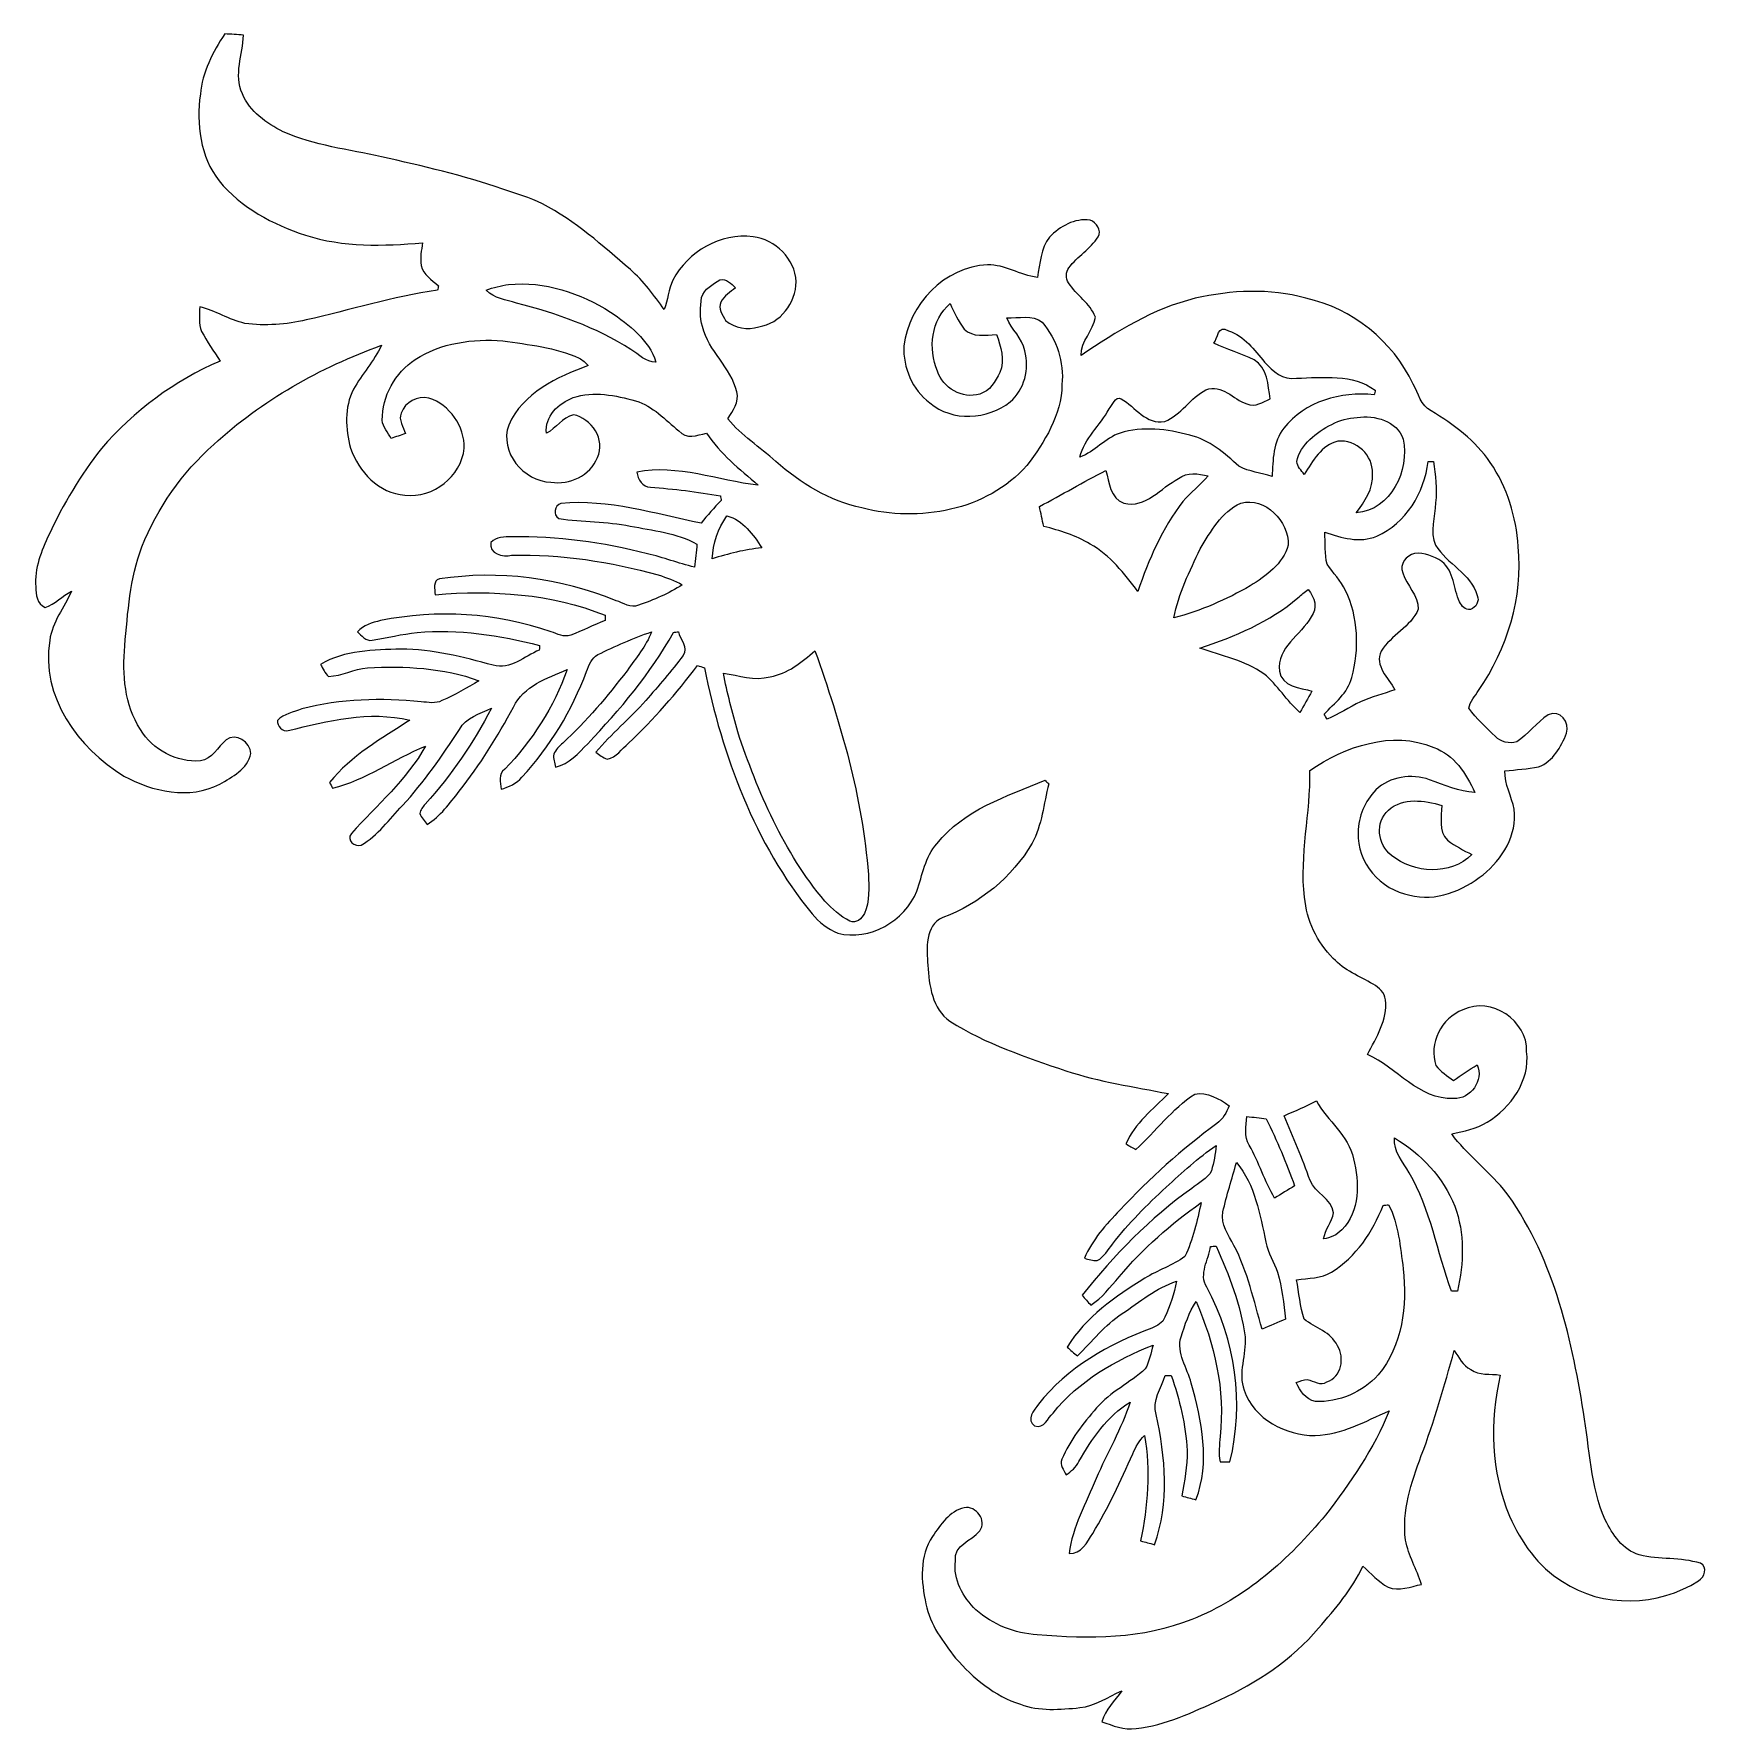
# Model space of a CAD drawing. Header units: centimetres. Extents: x -15.7 to 15.8, y -16 to 16.
import ezdxf

# ---------------------------------------------------------------- set-up
doc = ezdxf.new("R2010")
doc.units = ezdxf.units.CM
doc.header["$MEASUREMENT"] = 0
doc.layers.add('Layer 1', color=7, linetype='Continuous')

msp = doc.modelspace()

# ---------------------------------------------------------------- linework, layer by layer
at = {"layer": 'Layer 1', "color": 253, "lineweight": 9}
for points, knots in [([(-12.1558, 15.96196), (-12.03833, 15.95526), (-11.92015, 15.94891), (-11.80232, 15.94115), (-11.80232, 15.94115), (-11.81008, 15.57179), (-11.99105, 15.19291), (-11.82313, 14.83484), (-11.82313, 14.83484), (-11.68379, 14.49758), (-11.37017, 14.2771), (-11.05478, 14.12082), (-11.05478, 14.12082), (-10.46811, 13.85659), (-9.82182, 13.78709), (-9.19988, 13.64739), (-9.19988, 13.64739), (-8.43259, 13.47276), (-7.66353, 13.29779), (-6.91952, 13.0399), (-6.91952, 13.0399), (-6.6687, 12.95383), (-6.40976, 12.88539), (-6.17375, 12.76121), (-6.17375, 12.76121), (-5.55427, 12.44689), (-5.03851, 11.9731), (-4.51569, 11.52331), (-4.51569, 11.52331), (-4.2631, 11.30847), (-4.07331, 11.03542), (-3.87822, 10.77049), (-3.87822, 10.77049), (-3.81084, 10.95181), (-3.79462, 11.14902), (-3.71595, 11.32576), (-3.71595, 11.32576), (-3.43161, 11.86092), (-2.81989, 12.22569), (-2.20606, 12.13856), (-2.20606, 12.13856), (-1.78202, 12.09305), (-1.41337, 11.72545), (-1.3929, 11.29542), (-1.3929, 11.29542), (-1.39679, 10.90031), (-1.69206, 10.50167), (-2.09599, 10.44805), (-2.09599, 10.44805), (-2.31083, 10.37714), (-2.54966, 10.42088), (-2.72217, 10.56482), (-2.72217, 10.56482), (-2.77615, 10.66783), (-2.87281, 10.79342), (-2.81001, 10.91265), (-2.81001, 10.91265), (-2.75569, 11.03225), (-2.63362, 11.09751), (-2.53837, 11.18077), (-2.53837, 11.18077), (-2.62128, 11.25591), (-2.69924, 11.36174), (-2.83259, 11.3307), (-2.83259, 11.3307), (-2.961, 11.24321), (-3.12645, 11.15995), (-3.17479, 10.99944), (-3.17479, 10.99944), (-3.19842, 10.81705), (-3.21465, 10.62655), (-3.15609, 10.4484), (-3.15609, 10.4484), (-3.04637, 9.98732), (-2.62057, 9.6804), (-2.5098, 9.22038), (-2.5098, 9.22038), (-2.4597, 9.02529), (-2.58953, 8.86937), (-2.67949, 8.7145), (-2.67949, 8.7145), (-2.42549, 8.397), (-2.07729, 8.1811), (-1.77814, 7.91087), (-1.77814, 7.91087), (-1.31388, 7.50129), (-0.76778, 7.16404), (-0.15607, 7.03422), (-0.15607, 7.03422), (0.9192, 6.75517), (2.19202, 6.97848), (2.95191, 7.83361), (2.95191, 7.83361), (3.2874, 8.27599), (3.60031, 8.78364), (3.61266, 9.3569), (3.61266, 9.3569), (3.65499, 9.77847), (3.51423, 10.20992), (3.24013, 10.5306), (3.24013, 10.5306), (3.05774, 10.68088), (2.79386, 10.60539), (2.57479, 10.61456), (2.57479, 10.61456), (2.66016, 10.39125), (2.86971, 10.23462), (2.91169, 9.9919), (2.91169, 9.9919), (3.00729, 9.655), (2.90428, 9.26377), (2.63723, 9.03235), (2.63723, 9.03235), (2.2139, 8.69439), (1.54644, 8.65029), (1.12416, 9.01436), (1.12416, 9.01436), (0.78761, 9.25636), (0.62216, 9.6797), (0.6331, 10.08504), (0.6331, 10.08504), (0.72623, 10.86185), (1.40568, 11.58434), (2.20825, 11.6108), (2.20825, 11.6108), (2.54163, 11.6235), (2.8242, 11.41325), (3.14876, 11.37585), (3.14876, 11.37585), (3.20379, 11.63162), (3.20132, 11.92442), (3.37947, 12.13327), (3.37947, 12.13327), (3.57244, 12.34035), (3.85149, 12.49451), (4.14288, 12.45606), (4.14288, 12.45606), (4.26036, 12.41372), (4.36619, 12.26062), (4.29352, 12.13926), (4.29352, 12.13926), (4.14818, 11.91243), (3.903, 11.77273), (3.74283, 11.55753), (3.74283, 11.55753), (3.67933, 11.47781), (3.68216, 11.35751), (3.73543, 11.27249), (3.73543, 11.27249), (3.88536, 11.04283), (4.14288, 10.89184), (4.24166, 10.62655), (4.24166, 10.62655), (4.20497, 10.36761), (3.96261, 10.17852), (3.97708, 9.90583), (3.97708, 9.90583), (4.63677, 10.3595), (5.33351, 10.79024), (6.1202, 10.98251), (6.1202, 10.98251), (6.80389, 11.13667), (7.52638, 11.17759), (8.20653, 10.98286), (8.20653, 10.98286), (9.08318, 10.79518), (9.84236, 10.17394), (10.2276, 9.36749), (10.2276, 9.36749), (10.32743, 9.1911), (10.36659, 8.96003), (10.56803, 8.86407), (10.56803, 8.86407), (10.98748, 8.60408), (11.40199, 8.30598), (11.67892, 7.88864), (11.67892, 7.88864), (12.0003, 7.42474), (12.16646, 6.86594), (12.20668, 6.30608), (12.20668, 6.30608), (12.30087, 5.34935), (11.99678, 4.38309), (11.45844, 3.5971), (11.45844, 3.5971), (11.3967, 3.48739), (11.29157, 3.39143), (11.27781, 3.26091), (11.27781, 3.26091), (11.41434, 3.05982), (11.6059, 2.90319), (11.77453, 2.72997), (11.77453, 2.72997), (11.87613, 2.62591), (12.03911, 2.58498), (12.1774, 2.6312), (12.1774, 2.6312), (12.39718, 2.77125), (12.54958, 2.99597), (12.77042, 3.13461), (12.77042, 3.13461), (12.99725, 3.25103), (13.18493, 2.9875), (13.11473, 2.79101), (13.11473, 2.79101), (13.01736, 2.53065), (12.85755, 2.26642), (12.58874, 2.15565), (12.58874, 2.15565), (12.37919, 2.11685), (12.16681, 2.10415), (11.9555, 2.08122), (11.9555, 2.08122), (11.9421, 1.82616), (12.08391, 1.60285), (12.12766, 1.35837), (12.12766, 1.35837), (12.19292, 0.87683), (11.90258, 0.42034), (11.54275, 0.12612), (11.54275, 0.12612), (11.16316, -0.17515), (10.65022, -0.38717), (10.16304, -0.26017), (10.16304, -0.26017), (9.61623, -0.15786), (9.16291, 0.35578), (9.19219, 0.92305), (9.19219, 0.92305), (9.18549, 1.22361), (9.32519, 1.50478), (9.52063, 1.72491), (9.52063, 1.72491), (9.78945, 1.97715), (10.19408, 2.03289), (10.53557, 1.91576), (10.53557, 1.91576), (10.81391, 1.8191), (11.08837, 1.68787), (11.38718, 1.67446), (11.38718, 1.67446), (11.22737, 2.02936), (10.99665, 2.38461), (10.61424, 2.52431), (10.61424, 2.52431), (9.82366, 2.8538), (8.94913, 2.543), (8.28061, 2.08827), (8.28061, 2.08827), (8.30213, 1.28994), (8.08271, 0.49724), (8.18113, -0.29933), (8.18113, -0.29933), (8.22241, -0.73007), (8.41291, -1.14635), (8.72229, -1.45009), (8.72229, -1.45009), (8.92585, -1.67516), (9.21548, -1.7877), (9.47371, -1.93516), (9.47371, -1.93516), (9.58413, -1.99795), (9.68996, -2.09638), (9.70443, -2.23008), (9.70443, -2.23008), (9.74782, -2.60614), (9.53262, -2.93952), (9.36752, -3.25913), (9.36752, -3.25913), (9.9228, -3.51208), (10.32567, -4.11321), (10.99171, -4.08887), (10.99171, -4.08887), (11.30357, -4.10439), (11.56709, -3.74561), (11.43021, -3.45563), (11.43021, -3.45563), (11.27852, -3.54841), (11.13318, -3.65072), (10.98466, -3.74844), (10.98466, -3.74844), (10.86859, -3.66377), (10.74265, -3.58369), (10.6541, -3.46939), (10.6541, -3.46939), (10.5137, -3.05876), (10.75747, -2.5691), (11.16316, -2.42058), (11.16316, -2.42058), (11.69339, -2.16058), (12.38377, -2.62096), (12.36331, -3.2041), (12.36331, -3.2041), (12.43246, -3.75655), (12.06627, -4.2582), (11.6193, -4.5376), (11.6193, -4.5376), (11.41399, -4.65366), (11.1801, -4.70623), (10.9522, -4.75738), (10.9522, -4.75738), (11.2383, -5.13873), (11.61719, -5.43542), (11.92869, -5.7942), (11.92869, -5.7942), (12.84732, -7.00705), (13.19551, -8.52575), (13.43399, -9.9986), (13.43399, -9.9986), (13.55605, -10.67593), (13.55711, -11.38925), (13.84533, -12.02637), (13.84533, -12.02637), (13.98045, -12.30471), (14.17341, -12.59011), (14.48598, -12.685), (14.48598, -12.685), (14.8631, -12.78131), (15.26456, -12.72451), (15.63709, -12.84375), (15.63709, -12.84375), (15.78067, -12.91113), (15.71011, -13.10798), (15.60216, -13.17466), (15.60216, -13.17466), (14.84369, -13.65197), (13.791, -13.6943), (13.03747, -13.1863), (13.03747, -13.1863), (12.57639, -12.90725), (12.25889, -12.44194), (12.0437, -11.95722), (12.0437, -11.95722), (11.68351, -11.12255), (11.67363, -10.17746), (11.86448, -9.29939), (11.86448, -9.29939), (11.67998, -9.26412), (11.47149, -9.31209), (11.30992, -9.19568), (11.30992, -9.19568), (11.16281, -9.11807), (11.08837, -8.96778), (11.00053, -8.8362), (11.00053, -8.8362), (10.81356, -9.50189), (10.62376, -10.16758), (10.38, -10.81599), (10.38, -10.81599), (10.19232, -11.32328), (10.01064, -11.85668), (10.08296, -12.40631), (10.08296, -12.40631), (10.1394, -12.69947), (10.2918, -12.95841), (10.38282, -13.23992), (10.38282, -13.23992), (10.17962, -13.28261), (9.96019, -13.37186), (9.75523, -13.29354), (9.75523, -13.29354), (9.5739, -13.19089), (9.43138, -13.0339), (9.27756, -12.89667), (9.27756, -12.89667), (9.0786, -13.33482), (8.75969, -13.70347), (8.44642, -14.06366), (8.44642, -14.06366), (7.949, -14.65809), (7.28684, -15.09201), (6.58728, -15.41303), (6.58728, -15.41303), (6.08034, -15.6434), (5.56987, -15.89846), (5.00825, -15.95631), (5.00825, -15.95631), (4.78353, -15.98453), (4.56869, -15.90163), (4.36196, -15.82614), (4.36196, -15.82614), (4.43357, -15.60142), (4.60291, -15.43279), (4.73908, -15.24793), (4.73908, -15.24793), (4.47732, -15.35659), (4.2399, -15.53404), (3.94956, -15.56226), (3.94956, -15.56226), (3.57738, -15.59754), (3.18721, -15.63352), (2.82985, -15.49594), (2.82985, -15.49594), (2.34266, -15.34742), (1.94367, -15.00416), (1.61029, -14.63057), (1.61029, -14.63057), (1.37746, -14.32119), (1.12275, -14.00016), (1.05008, -13.60963), (1.05008, -13.60963), (0.95906, -13.18912), (0.91955, -12.70829), (1.17673, -12.33575), (1.17673, -12.33575), (1.32454, -12.11668), (1.49564, -11.8588), (1.7701, -11.79883), (1.7701, -11.79883), (1.9927, -11.74838), (2.21213, -12.04612), (2.06361, -12.23204), (2.06361, -12.23204), (1.91509, -12.42924), (1.56232, -12.49133), (1.60712, -12.7986), (1.60712, -12.7986), (1.55808, -13.14855), (1.75246, -13.48087), (1.98988, -13.72076), (1.98988, -13.72076), (2.31197, -13.99981), (2.72119, -14.16314), (3.14699, -14.18925), (3.14699, -14.18925), (4.12031, -14.27568), (5.13842, -14.27533), (6.05741, -13.90068), (6.05741, -13.90068), (7.066, -13.50662), (7.89185, -12.75838), (8.57554, -11.93641), (8.57554, -11.93641), (9.04297, -11.32716), (9.49135, -10.68758), (9.77392, -9.96897), (9.77392, -9.96897), (9.32625, -10.16899), (8.88351, -10.42264), (8.38045, -10.43569), (8.38045, -10.43569), (7.82835, -10.44275), (7.23004, -10.12878), (7.04448, -9.58409), (7.04448, -9.58409), (6.91889, -9.25777), (7.08787, -8.91134), (7.06177, -8.57655), (7.06177, -8.57655), (6.97992, -7.98071), (6.7605, -7.41415), (6.5139, -6.86876), (6.5139, -6.86876), (6.48815, -6.87087), (6.43665, -6.8744), (6.41089, -6.87616), (6.41089, -6.87616), (6.37773, -7.12452), (6.18582, -7.39828), (6.33928, -7.64134), (6.33928, -7.64134), (6.8815, -8.63335), (7.04589, -9.83174), (6.77566, -10.93099), (6.77566, -10.93099), (6.71322, -10.93064), (6.65113, -10.93099), (6.5894, -10.93135), (6.5894, -10.93135), (6.56047, -10.7733), (6.57811, -10.61243), (6.59046, -10.45404), (6.59046, -10.45404), (6.68923, -9.58656), (6.48674, -8.70673), (6.13749, -7.91474), (6.13749, -7.91474), (6.00273, -8.11583), (5.93041, -8.35113), (5.85421, -8.57902), (5.85421, -8.57902), (5.76637, -8.88735), (5.97133, -9.16287), (6.04683, -9.44968), (6.04683, -9.44968), (6.24509, -10.15523), (6.40948, -10.94158), (6.13502, -11.64925), (6.13502, -11.64925), (6.03801, -11.61432), (5.96075, -11.60339), (5.86973, -11.5734), (5.86973, -11.5734), (5.92406, -11.29259), (5.96745, -11.0079), (5.97063, -10.72179), (5.97063, -10.72179), (5.94487, -10.23708), (5.83057, -9.76118), (5.669, -9.30469), (5.669, -9.30469), (5.64113, -9.30539), (5.58575, -9.30645), (5.55788, -9.30716), (5.55788, -9.30716), (5.48062, -9.54458), (5.31023, -9.78164), (5.38431, -10.04199), (5.38431, -10.04199), (5.5674, -10.84174), (5.63408, -11.7071), (5.35715, -12.4945), (5.35715, -12.4945), (5.26084, -12.45993), (5.18428, -12.45076), (5.09397, -12.42148), (5.09397, -12.42148), (5.22274, -11.76778), (5.28765, -11.09468), (5.16665, -10.43428), (5.16665, -10.43428), (5.06963, -10.53306), (4.99766, -10.6523), (4.94545, -10.78), (4.94545, -10.78), (4.72285, -11.2933), (4.48014, -11.79883), (4.19298, -12.27896), (4.19298, -12.27896), (4.08573, -12.44123), (3.9799, -12.67654), (3.74671, -12.65749), (3.74671, -12.65749), (3.81127, -12.15443), (4.06421, -11.70887), (4.25577, -11.24814), (4.25577, -11.24814), (4.46285, -10.76589), (4.73555, -10.31081), (4.89501, -9.80916), (4.89501, -9.80916), (4.46532, -10.07198), (4.17605, -10.49849), (3.93086, -10.92782), (3.93086, -10.92782), (3.87971, -11.03541), (3.78552, -11.10985), (3.69133, -11.17829), (3.69133, -11.17829), (3.65147, -11.08692), (3.56362, -10.99026), (3.61125, -10.88513), (3.61125, -10.88513), (3.75941, -10.52248), (4.01165, -10.21133), (4.26565, -9.91817), (4.26565, -9.91817), (4.52247, -9.61513), (4.89289, -9.44686), (5.18217, -9.18157), (5.18217, -9.18157), (5.25555, -9.04151), (5.28976, -8.88453), (5.32786, -8.73213), (5.32786, -8.73213), (4.61984, -9.01682), (3.92698, -9.4084), (3.44474, -10.01306), (3.44474, -10.01306), (3.33785, -10.10479), (3.28493, -10.31716), (3.09796, -10.25401), (3.09796, -10.25401), (2.92721, -10.14712), (3.08773, -9.95274), (3.16957, -9.84549), (3.16957, -9.84549), (3.71179, -9.16111), (4.49566, -8.71131), (5.30458, -8.41251), (5.30458, -8.41251), (5.40618, -8.37371), (5.50955, -8.31514), (5.55258, -8.20931), (5.55258, -8.20931), (5.64501, -7.99059), (5.7325, -7.76693), (5.76954, -7.53163), (5.76954, -7.53163), (5.38819, -7.65404), (5.07492, -7.9218), (4.74684, -8.14087), (4.74684, -8.14087), (4.41946, -8.35748), (4.1764, -8.66439), (3.90229, -8.93886), (3.90229, -8.93886), (3.83773, -8.88382), (3.77388, -8.82808), (3.71144, -8.77164), (3.71144, -8.77164), (4.05822, -8.20437), (4.61666, -7.81632), (5.17335, -7.47589), (5.17335, -7.47589), (5.41288, -7.31855), (5.69969, -7.23811), (5.92759, -7.06525), (5.92759, -7.06525), (6.08316, -6.74634), (6.15442, -6.39356), (6.23486, -6.05031), (6.23486, -6.05031), (5.66653, -6.45248), (5.13631, -6.91321), (4.6904, -7.44943), (4.6904, -7.44943), (4.52212, -7.63569), (4.37148, -7.8456), (4.15629, -7.98248), (4.15629, -7.98248), (4.1002, -7.92039), (4.04517, -7.85759), (3.99154, -7.79409), (3.99154, -7.79409), (4.59021, -7.0395), (5.26754, -6.34135), (6.056, -5.78396), (6.056, -5.78396), (6.17876, -5.67637), (6.35551, -5.60722), (6.42641, -5.44988), (6.42641, -5.44988), (6.47263, -5.29501), (6.49944, -5.13556), (6.51708, -4.9754), (6.51708, -4.9754), (6.1763, -5.20259), (5.87679, -5.48446), (5.57481, -5.75927), (5.57481, -5.75927), (5.21639, -6.09476), (4.85761, -6.4359), (4.56657, -6.83348), (4.56657, -6.83348), (4.47591, -6.93825), (4.4057, -7.07548), (4.27694, -7.13934), (4.27694, -7.13934), (4.19404, -7.14639), (4.11466, -7.11605), (4.03529, -7.09877), (4.03529, -7.09877), (4.18522, -6.74987), (4.43992, -6.4613), (4.7031, -6.19319), (4.7031, -6.19319), (5.26225, -5.59734), (5.86726, -5.04278), (6.52766, -4.56088), (6.52766, -4.56088), (6.64443, -4.4808), (6.71005, -4.3531), (6.76226, -4.22575), (6.76226, -4.22575), (6.57846, -4.09522), (6.34563, -3.9594), (6.11209, -4.00561), (6.11209, -4.00561), (5.68276, -4.28395), (5.38113, -4.70976), (5.00578, -5.05124), (5.00578, -5.05124), (4.94298, -5.01526), (4.87984, -4.97998), (4.8174, -4.94541), (4.8174, -4.94541), (4.98179, -4.5563), (5.32822, -4.29136), (5.61644, -3.99679), (5.61644, -3.99679), (4.96944, -3.86873), (4.31257, -3.77701), (3.68533, -3.56535), (3.68533, -3.56535), (2.93603, -3.31523), (2.17544, -3.05699), (1.5027, -2.63436), (1.5027, -2.63436), (1.16544, -2.40365), (1.11288, -1.95527), (1.0836, -1.57956), (1.0836, -1.57956), (1.06772, -1.27617), (1.02257, -0.82814), (1.36864, -0.67962), (1.36864, -0.67962), (2.0622, -0.42104), (2.67392, 0.07673), (3.04892, 0.71702), (3.04892, 0.71702), (3.23589, 1.06169), (3.27011, 1.46174), (3.36254, 1.83674), (3.36254, 1.83674), (3.33961, 1.85932), (3.31703, 1.88225), (3.29445, 1.90483), (3.29445, 1.90483), (2.56808, 1.60497), (1.76446, 1.35061), (1.25787, 0.71032), (1.25787, 0.71032), (1.03844, 0.4602), (0.98235, 0.12259), (0.88145, -0.18326), (0.88145, -0.18326), (0.64862, -0.74312), (-0.0086, -1.13153), (-0.6108, -0.97525), (-0.6108, -0.97525), (-0.79671, -0.89411), (-0.96393, -0.76782), (-1.09445, -0.61224), (-1.09445, -0.61224), (-2.1736, 0.71667), (-2.78567, 2.36062), (-3.12257, 4.02361), (-3.12257, 4.02361), (-3.16597, 4.03772), (-3.209, 4.05183), (-3.25204, 4.06594), (-3.25204, 4.06594), (-3.64574, 3.54489), (-4.07402, 3.04924), (-4.55027, 2.60156), (-4.55027, 2.60156), (-4.67656, 2.49679), (-4.78134, 2.33416), (-4.95314, 2.30206), (-4.95314, 2.30206), (-5.03322, 2.32992), (-5.09884, 2.38566), (-5.16763, 2.43294), (-5.16763, 2.43294), (-4.87623, 2.77866), (-4.52522, 3.06723), (-4.22536, 3.40519), (-4.22536, 3.40519), (-3.98653, 3.68459), (-3.74064, 3.95905), (-3.52262, 4.25574), (-3.52262, 4.25574), (-3.42032, 4.40002), (-3.57836, 4.56054), (-3.61188, 4.70165), (-3.61188, 4.70165), (-3.63516, 4.69847), (-3.68137, 4.69248), (-3.70466, 4.6893), (-3.70466, 4.6893), (-4.13258, 3.91354), (-4.71219, 3.2348), (-5.31862, 2.5938), (-5.31862, 2.5938), (-5.49324, 2.41494), (-5.66681, 2.20927), (-5.92469, 2.15354), (-5.92469, 2.15354), (-5.94056, 2.23256), (-5.97055, 2.31229), (-5.96032, 2.39378), (-5.96032, 2.39378), (-5.92716, 2.48091), (-5.85307, 2.5423), (-5.78852, 2.60544), (-5.78852, 2.60544), (-5.33872, 3.01608), (-4.94961, 3.48809), (-4.57814, 3.96893), (-4.57814, 3.96893), (-4.41656, 4.20635), (-4.2176, 4.42684), (-4.11776, 4.70024), (-4.11776, 4.70024), (-4.46419, 4.57959), (-4.80109, 4.43107), (-5.13059, 4.27161), (-5.13059, 4.27161), (-5.25018, 4.20917), (-5.29039, 4.07088), (-5.33943, 3.95517), (-5.33943, 3.95517), (-5.61636, 3.22245), (-6.02629, 2.53912), (-6.55722, 1.96198), (-6.55722, 1.96198), (-6.6627, 1.84874), (-6.80416, 1.77677), (-6.95233, 1.73549), (-6.95233, 1.73549), (-6.95762, 1.86602), (-7.01019, 2.02019), (-6.88213, 2.11085), (-6.88213, 2.11085), (-6.3706, 2.64989), (-5.94974, 3.28384), (-5.70632, 3.98904), (-5.70632, 3.98904), (-6.08238, 3.82923), (-6.53005, 3.68283), (-6.71385, 3.28419), (-6.71385, 3.28419), (-7.01936, 2.7335), (-7.34674, 2.19305), (-7.73797, 1.6981), (-7.73797, 1.6981), (-7.91965, 1.47338), (-8.09004, 1.22432), (-8.34439, 1.07439), (-8.34439, 1.07439), (-8.39449, 1.13965), (-8.45234, 1.20139), (-8.48303, 1.27865), (-8.48303, 1.27865), (-8.46822, 1.34673), (-8.42447, 1.40353), (-8.38037, 1.45574), (-8.38037, 1.45574), (-7.8886, 2.00008), (-7.46985, 2.61003), (-7.13366, 3.26161), (-7.13366, 3.26161), (-7.34744, 3.15472), (-7.61449, 3.08946), (-7.73585, 2.86156), (-7.73585, 2.86156), (-8.06111, 2.36062), (-8.40225, 1.86708), (-8.80935, 1.42752), (-8.80935, 1.42752), (-9.05524, 1.16717), (-9.27184, 0.86837), (-9.58299, 0.68069), (-9.58299, 0.68069), (-9.69976, 0.64612), (-9.87827, 0.76536), (-9.76785, 0.9047), (-9.76785, 0.9047), (-9.28948, 1.43881), (-8.7268, 1.914), (-8.37332, 2.54865), (-8.37332, 2.54865), (-8.96669, 2.30841), (-9.49515, 1.90765), (-10.12662, 1.75737), (-10.12662, 1.75737), (-10.14003, 1.78382), (-10.16614, 1.83674), (-10.17919, 1.8632), (-10.17919, 1.8632), (-9.77737, 2.37049), (-9.20164, 2.68482), (-8.67142, 3.03689), (-8.67142, 3.03689), (-9.43377, 3.21787), (-10.21694, 3.02948), (-10.95847, 2.84039), (-10.95847, 2.84039), (-11.07101, 2.80512), (-11.16979, 2.92788), (-11.16414, 3.03266), (-11.16414, 3.03266), (-11.04244, 3.15648), (-10.86005, 3.18964), (-10.70342, 3.24891), (-10.70342, 3.24891), (-9.97105, 3.43906), (-9.20305, 3.46128), (-8.4534, 3.38014), (-8.4534, 3.38014), (-8.32358, 3.37556), (-8.18458, 3.33993), (-8.06358, 3.40449), (-8.06358, 3.40449), (-7.82228, 3.51138), (-7.59368, 3.64543), (-7.3672, 3.78055), (-7.3672, 3.78055), (-8.03677, 4.02679), (-8.76349, 4.06065), (-9.46905, 4.02114), (-9.46905, 4.02114), (-9.71917, 3.99927), (-9.94988, 3.87015), (-10.20071, 3.86098), (-10.20071, 3.86098), (-10.2695, 3.92236), (-10.30866, 4.00809), (-10.35134, 4.08782), (-10.35134, 4.08782), (-9.89626, 4.35946), (-9.34734, 4.35769), (-8.83475, 4.37392), (-8.83475, 4.37392), (-8.24314, 4.37674), (-7.66812, 4.22328), (-7.1012, 4.07265), (-7.1012, 4.07265), (-6.77418, 3.97916), (-6.51277, 4.24092), (-6.2316, 4.35769), (-6.2316, 4.35769), (-6.22984, 4.37956), (-6.22667, 4.42366), (-6.22525, 4.44553), (-6.22525, 4.44553), (-6.97879, 4.63321), (-7.75596, 4.75809), (-8.53419, 4.68648), (-8.53419, 4.68648), (-8.82029, 4.66284), (-9.09651, 4.58276), (-9.37944, 4.54255), (-9.37944, 4.54255), (-9.49974, 4.51962), (-9.5777, 4.63497), (-9.65672, 4.70341), (-9.65672, 4.70341), (-9.54137, 4.82371), (-9.38085, 4.87522), (-9.2214, 4.91155), (-9.2214, 4.91155), (-8.15707, 5.12745), (-7.03664, 5.05972), (-6.01041, 4.69953), (-6.01041, 4.69953), (-5.89012, 4.66743), (-5.76382, 4.58876), (-5.63753, 4.63921), (-5.63753, 4.63921), (-5.41775, 4.72035), (-5.20855, 4.82724), (-4.99124, 4.91508), (-4.99124, 4.91508), (-4.99159, 4.93977), (-4.99194, 4.98916), (-4.9923, 5.01386), (-4.9923, 5.01386), (-6.00547, 5.42132), (-7.11637, 5.49152), (-8.19517, 5.40015), (-8.19517, 5.40015), (-8.19799, 5.49681), (-8.2382, 5.66755), (-8.11297, 5.69684), (-8.11297, 5.69684), (-6.99502, 5.86723), (-5.83085, 5.71835), (-4.78627, 5.28726), (-4.78627, 5.28726), (-4.65081, 5.24916), (-4.50829, 5.13733), (-4.36294, 5.19977), (-4.36294, 5.19977), (-4.07754, 5.30455), (-3.79215, 5.41779), (-3.53779, 5.58783), (-3.53779, 5.58783), (-3.67749, 5.67285), (-3.83624, 5.72047), (-3.99005, 5.77127), (-3.99005, 5.77127), (-4.88929, 6.01751), (-5.81956, 6.17238), (-6.75477, 6.14345), (-6.75477, 6.14345), (-6.91317, 6.10112), (-7.18693, 6.17132), (-7.14107, 6.38511), (-7.14107, 6.38511), (-7.0444, 6.49129), (-6.88319, 6.48494), (-6.75336, 6.492), (-6.75336, 6.492), (-5.89188, 6.50329), (-5.03004, 6.38652), (-4.19643, 6.17026), (-4.19643, 6.17026), (-3.89586, 6.10535), (-3.61011, 5.98858), (-3.3106, 5.91979), (-3.3106, 5.91979), (-3.28909, 6.06337), (-3.27215, 6.20836), (-3.26298, 6.353), (-3.26298, 6.353), (-3.64574, 6.5629), (-4.09518, 6.61159), (-4.51887, 6.69202), (-4.51887, 6.69202), (-4.96125, 6.78233), (-5.41563, 6.7721), (-5.86048, 6.83243), (-5.86048, 6.83243), (-5.98184, 6.9051), (-5.94832, 7.07267), (-5.82309, 7.11959), (-5.82309, 7.11959), (-4.92527, 7.19967), (-4.05179, 6.92344), (-3.18219, 6.74564), (-3.18219, 6.74564), (-3.06507, 6.89663), (-2.93913, 7.04092), (-2.80402, 7.17603), (-2.80402, 7.17603), (-2.8079, 7.19685), (-2.81566, 7.23847), (-2.81954, 7.25929), (-2.81954, 7.25929), (-3.25557, 7.34254), (-3.69725, 7.38876), (-4.13893, 7.42615), (-4.13893, 7.42615), (-4.2885, 7.42968), (-4.37388, 7.56938), (-4.39575, 7.70626), (-4.39575, 7.70626), (-3.62493, 7.86113), (-2.86857, 7.54821), (-2.10904, 7.46037), (-2.10904, 7.46037), (-2.46006, 7.76164), (-2.81989, 8.05727), (-3.08377, 8.4418), (-3.08377, 8.4418), (-3.25592, 8.40229), (-3.46583, 8.31797), (-3.60447, 8.48519), (-3.60447, 8.48519), (-3.85882, 8.6958), (-4.08989, 8.95333), (-4.41797, 9.05069), (-4.41797, 9.05069), (-4.79439, 9.15723), (-5.20925, 9.23908), (-5.59131, 9.11278), (-5.59131, 9.11278), (-5.8633, 9.00871), (-6.13812, 8.75471), (-6.09473, 8.44004), (-6.09473, 8.44004), (-5.9134, 8.53634), (-5.79345, 8.7399), (-5.5892, 8.78787), (-5.5892, 8.78787), (-5.25335, 8.72579), (-4.97219, 8.31233), (-5.13764, 7.98672), (-5.13764, 7.98672), (-5.26993, 7.63923), (-5.65834, 7.46496), (-6.01394, 7.51787), (-6.01394, 7.51787), (-6.52794, 7.53481), (-6.98725, 8.08937), (-6.80769, 8.5942), (-6.80769, 8.5942), (-6.54275, 9.20098), (-5.89153, 9.49766), (-5.30874, 9.71709), (-5.30874, 9.71709), (-5.36201, 9.76613), (-5.41316, 9.82045), (-5.47878, 9.85256), (-5.47878, 9.85256), (-5.92927, 10.06317), (-6.43304, 10.10797), (-6.91846, 10.18205), (-6.91846, 10.18205), (-7.4822, 10.22544), (-8.08545, 10.1443), (-8.5684, 9.83104), (-8.5684, 9.83104), (-8.94305, 9.58021), (-9.19388, 9.13889), (-9.18859, 8.68522), (-9.18859, 8.68522), (-9.17977, 8.55504), (-9.08029, 8.45556), (-9.02349, 8.34408), (-9.02349, 8.34408), (-8.93529, 8.37548), (-8.84181, 8.40123), (-8.75291, 8.43298), (-8.75291, 8.43298), (-8.7836, 8.55857), (-8.89261, 8.68874), (-8.83052, 8.82033), (-8.83052, 8.82033), (-8.75608, 9.03235), (-8.5296, 9.153), (-8.31194, 9.10361), (-8.31194, 9.10361), (-7.91682, 8.97943), (-7.63848, 8.56915), (-7.64413, 8.15781), (-7.64413, 8.15781), (-7.70516, 7.62265), (-8.22515, 7.21131), (-8.76102, 7.27728), (-8.76102, 7.27728), (-9.25667, 7.3048), (-9.62991, 7.71719), (-9.78655, 8.15887), (-9.78655, 8.15887), (-9.88462, 8.52012), (-9.90261, 8.92616), (-9.73292, 9.26942), (-9.73292, 9.26942), (-9.56641, 9.55234), (-9.34522, 9.80246), (-9.20058, 10.0988), (-9.20058, 10.0988), (-10.35805, 9.6797), (-11.45483, 9.06304), (-12.36359, 8.22766), (-12.36359, 8.22766), (-12.95696, 7.70308), (-13.42615, 7.03669), (-13.71543, 6.29903), (-13.71543, 6.29903), (-13.94685, 5.70495), (-13.97825, 5.0636), (-14.03858, 4.43601), (-14.03858, 4.43601), (-14.08232, 3.90155), (-14.04528, 3.3237), (-13.74224, 2.86227), (-13.74224, 2.86227), (-13.51364, 2.4795), (-13.06032, 2.23467), (-12.61406, 2.26925), (-12.61406, 2.26925), (-12.38828, 2.29959), (-12.28915, 2.53312), (-12.1297, 2.66647), (-12.1297, 2.66647), (-11.94696, 2.81535), (-11.67038, 2.61814), (-11.66332, 2.4093), (-11.66332, 2.4093), (-11.72788, 2.11755), (-12.00869, 1.96551), (-12.24929, 1.83357), (-12.24929, 1.83357), (-12.81973, 1.53476), (-13.51717, 1.68857), (-14.05445, 1.98491), (-14.05445, 1.98491), (-14.91876, 2.50737), (-15.62431, 3.48421), (-15.45216, 4.53937), (-15.45216, 4.53937), (-15.40347, 4.88651), (-15.17734, 5.1585), (-15.04152, 5.46894), (-15.04152, 5.46894), (-15.20909, 5.36911), (-15.35514, 5.22905), (-15.53859, 5.15709), (-15.53859, 5.15709), (-15.68323, 5.22411), (-15.72239, 5.40085), (-15.71215, 5.5462), (-15.71215, 5.5462), (-15.74884, 5.89369), (-15.60385, 6.22353), (-15.46486, 6.53257), (-15.46486, 6.53257), (-15.19675, 7.10654), (-14.86937, 7.65581), (-14.47743, 8.15323), (-14.47743, 8.15323), (-13.87242, 8.86196), (-13.09984, 9.43205), (-12.24259, 9.79858), (-12.24259, 9.79858), (-12.35794, 9.98626), (-12.48918, 10.16441), (-12.59078, 10.3602), (-12.59078, 10.3602), (-12.65075, 10.50555), (-12.63064, 10.66889), (-12.62641, 10.82199), (-12.62641, 10.82199), (-12.33113, 10.74932), (-12.07078, 10.57999), (-11.77515, 10.50978), (-11.77515, 10.50978), (-11.39169, 10.45757), (-10.99834, 10.48685), (-10.62228, 10.57646), (-10.62228, 10.57646), (-9.79607, 10.75884), (-8.98609, 11.0139), (-8.14719, 11.13808), (-8.14719, 11.13808), (-8.1426, 11.15784), (-8.13343, 11.19735), (-8.12884, 11.2171), (-8.12884, 11.2171), (-8.25337, 11.32929), (-8.42024, 11.42701), (-8.45552, 11.60269), (-8.45552, 11.60269), (-8.47739, 11.74486), (-8.45269, 11.88667), (-8.42941, 12.02637), (-8.42941, 12.02637), (-9.1653, 11.96746), (-9.92589, 11.93924), (-10.63709, 12.17242), (-10.63709, 12.17242), (-11.25093, 12.37104), (-11.84642, 12.69065), (-12.26269, 13.19442), (-12.26269, 13.19442), (-12.61547, 13.65056), (-12.69344, 14.26722), (-12.61477, 14.82461), (-12.61477, 14.82461), (-12.57878, 15.24159), (-12.38052, 15.61765), (-12.1558, 15.96196), (-12.1558, 15.96196), (-12.1558, 15.96196), (-12.1558, 15.96196), (-12.1558, 15.96196)], [0, 0, 0, 0, 0.00321543, 0.00321543, 0.00321543, 0.00321543, 0.00643087, 0.00643087, 0.00643087, 0.00643087, 0.0096463, 0.0096463, 0.0096463, 0.0096463, 0.01286174, 0.01286174, 0.01286174, 0.01286174, 0.01607717, 0.01607717, 0.01607717, 0.01607717, 0.0192926, 0.0192926, 0.0192926, 0.0192926, 0.02250804, 0.02250804, 0.02250804, 0.02250804, 0.02572347, 0.02572347, 0.02572347, 0.02572347, 0.02893891, 0.02893891, 0.02893891, 0.02893891, 0.03215434, 0.03215434, 0.03215434, 0.03215434, 0.03536977, 0.03536977, 0.03536977, 0.03536977, 0.03858521, 0.03858521, 0.03858521, 0.03858521, 0.04180064, 0.04180064, 0.04180064, 0.04180064, 0.04501608, 0.04501608, 0.04501608, 0.04501608, 0.04823151, 0.04823151, 0.04823151, 0.04823151, 0.05144695, 0.05144695, 0.05144695, 0.05144695, 0.05466238, 0.05466238, 0.05466238, 0.05466238, 0.05787781, 0.05787781, 0.05787781, 0.05787781, 0.06109325, 0.06109325, 0.06109325, 0.06109325, 0.06430868, 0.06430868, 0.06430868, 0.06430868, 0.06752412, 0.06752412, 0.06752412, 0.06752412, 0.07073955, 0.07073955, 0.07073955, 0.07073955, 0.07395498, 0.07395498, 0.07395498, 0.07395498, 0.07717042, 0.07717042, 0.07717042, 0.07717042, 0.08038585, 0.08038585, 0.08038585, 0.08038585, 0.08360129, 0.08360129, 0.08360129, 0.08360129, 0.08681672, 0.08681672, 0.08681672, 0.08681672, 0.09003215, 0.09003215, 0.09003215, 0.09003215, 0.09324759, 0.09324759, 0.09324759, 0.09324759, 0.09646302, 0.09646302, 0.09646302, 0.09646302, 0.09967846, 0.09967846, 0.09967846, 0.09967846, 0.10289389, 0.10289389, 0.10289389, 0.10289389, 0.10610932, 0.10610932, 0.10610932, 0.10610932, 0.10932476, 0.10932476, 0.10932476, 0.10932476, 0.11254019, 0.11254019, 0.11254019, 0.11254019, 0.11575563, 0.11575563, 0.11575563, 0.11575563, 0.11897106, 0.11897106, 0.11897106, 0.11897106, 0.1221865, 0.1221865, 0.1221865, 0.1221865, 0.12540193, 0.12540193, 0.12540193, 0.12540193, 0.12861736, 0.12861736, 0.12861736, 0.12861736, 0.1318328, 0.1318328, 0.1318328, 0.1318328, 0.13504823, 0.13504823, 0.13504823, 0.13504823, 0.13826367, 0.13826367, 0.13826367, 0.13826367, 0.1414791, 0.1414791, 0.1414791, 0.1414791, 0.14469453, 0.14469453, 0.14469453, 0.14469453, 0.14790997, 0.14790997, 0.14790997, 0.14790997, 0.1511254, 0.1511254, 0.1511254, 0.1511254, 0.15434084, 0.15434084, 0.15434084, 0.15434084, 0.15755627, 0.15755627, 0.15755627, 0.15755627, 0.1607717, 0.1607717, 0.1607717, 0.1607717, 0.16398714, 0.16398714, 0.16398714, 0.16398714, 0.16720257, 0.16720257, 0.16720257, 0.16720257, 0.17041801, 0.17041801, 0.17041801, 0.17041801, 0.17363344, 0.17363344, 0.17363344, 0.17363344, 0.17684887, 0.17684887, 0.17684887, 0.17684887, 0.18006431, 0.18006431, 0.18006431, 0.18006431, 0.18327974, 0.18327974, 0.18327974, 0.18327974, 0.18649518, 0.18649518, 0.18649518, 0.18649518, 0.18971061, 0.18971061, 0.18971061, 0.18971061, 0.19292605, 0.19292605, 0.19292605, 0.19292605, 0.19614148, 0.19614148, 0.19614148, 0.19614148, 0.19935691, 0.19935691, 0.19935691, 0.19935691, 0.20257235, 0.20257235, 0.20257235, 0.20257235, 0.20578778, 0.20578778, 0.20578778, 0.20578778, 0.20900322, 0.20900322, 0.20900322, 0.20900322, 0.21221865, 0.21221865, 0.21221865, 0.21221865, 0.21543408, 0.21543408, 0.21543408, 0.21543408, 0.21864952, 0.21864952, 0.21864952, 0.21864952, 0.22186495, 0.22186495, 0.22186495, 0.22186495, 0.22508039, 0.22508039, 0.22508039, 0.22508039, 0.22829582, 0.22829582, 0.22829582, 0.22829582, 0.23151125, 0.23151125, 0.23151125, 0.23151125, 0.23472669, 0.23472669, 0.23472669, 0.23472669, 0.23794212, 0.23794212, 0.23794212, 0.23794212, 0.24115756, 0.24115756, 0.24115756, 0.24115756, 0.24437299, 0.24437299, 0.24437299, 0.24437299, 0.24758842, 0.24758842, 0.24758842, 0.24758842, 0.25080386, 0.25080386, 0.25080386, 0.25080386, 0.25401929, 0.25401929, 0.25401929, 0.25401929, 0.25723473, 0.25723473, 0.25723473, 0.25723473, 0.26045016, 0.26045016, 0.26045016, 0.26045016, 0.26366559, 0.26366559, 0.26366559, 0.26366559, 0.26688103, 0.26688103, 0.26688103, 0.26688103, 0.27009646, 0.27009646, 0.27009646, 0.27009646, 0.2733119, 0.2733119, 0.2733119, 0.2733119, 0.27652733, 0.27652733, 0.27652733, 0.27652733, 0.27974277, 0.27974277, 0.27974277, 0.27974277, 0.2829582, 0.2829582, 0.2829582, 0.2829582, 0.28617363, 0.28617363, 0.28617363, 0.28617363, 0.28938907, 0.28938907, 0.28938907, 0.28938907, 0.2926045, 0.2926045, 0.2926045, 0.2926045, 0.29581994, 0.29581994, 0.29581994, 0.29581994, 0.29903537, 0.29903537, 0.29903537, 0.29903537, 0.3022508, 0.3022508, 0.3022508, 0.3022508, 0.30546624, 0.30546624, 0.30546624, 0.30546624, 0.30868167, 0.30868167, 0.30868167, 0.30868167, 0.31189711, 0.31189711, 0.31189711, 0.31189711, 0.31511254, 0.31511254, 0.31511254, 0.31511254, 0.31832797, 0.31832797, 0.31832797, 0.31832797, 0.32154341, 0.32154341, 0.32154341, 0.32154341, 0.32475884, 0.32475884, 0.32475884, 0.32475884, 0.32797428, 0.32797428, 0.32797428, 0.32797428, 0.33118971, 0.33118971, 0.33118971, 0.33118971, 0.33440514, 0.33440514, 0.33440514, 0.33440514, 0.33762058, 0.33762058, 0.33762058, 0.33762058, 0.34083601, 0.34083601, 0.34083601, 0.34083601, 0.34405145, 0.34405145, 0.34405145, 0.34405145, 0.34726688, 0.34726688, 0.34726688, 0.34726688, 0.35048232, 0.35048232, 0.35048232, 0.35048232, 0.35369775, 0.35369775, 0.35369775, 0.35369775, 0.35691318, 0.35691318, 0.35691318, 0.35691318, 0.36012862, 0.36012862, 0.36012862, 0.36012862, 0.36334405, 0.36334405, 0.36334405, 0.36334405, 0.36655949, 0.36655949, 0.36655949, 0.36655949, 0.36977492, 0.36977492, 0.36977492, 0.36977492, 0.37299035, 0.37299035, 0.37299035, 0.37299035, 0.37620579, 0.37620579, 0.37620579, 0.37620579, 0.37942122, 0.37942122, 0.37942122, 0.37942122, 0.38263666, 0.38263666, 0.38263666, 0.38263666, 0.38585209, 0.38585209, 0.38585209, 0.38585209, 0.38906752, 0.38906752, 0.38906752, 0.38906752, 0.39228296, 0.39228296, 0.39228296, 0.39228296, 0.39549839, 0.39549839, 0.39549839, 0.39549839, 0.39871383, 0.39871383, 0.39871383, 0.39871383, 0.40192926, 0.40192926, 0.40192926, 0.40192926, 0.40514469, 0.40514469, 0.40514469, 0.40514469, 0.40836013, 0.40836013, 0.40836013, 0.40836013, 0.41157556, 0.41157556, 0.41157556, 0.41157556, 0.414791, 0.414791, 0.414791, 0.414791, 0.41800643, 0.41800643, 0.41800643, 0.41800643, 0.42122186, 0.42122186, 0.42122186, 0.42122186, 0.4244373, 0.4244373, 0.4244373, 0.4244373, 0.42765273, 0.42765273, 0.42765273, 0.42765273, 0.43086817, 0.43086817, 0.43086817, 0.43086817, 0.4340836, 0.4340836, 0.4340836, 0.4340836, 0.43729904, 0.43729904, 0.43729904, 0.43729904, 0.44051447, 0.44051447, 0.44051447, 0.44051447, 0.4437299, 0.4437299, 0.4437299, 0.4437299, 0.44694534, 0.44694534, 0.44694534, 0.44694534, 0.45016077, 0.45016077, 0.45016077, 0.45016077, 0.45337621, 0.45337621, 0.45337621, 0.45337621, 0.45659164, 0.45659164, 0.45659164, 0.45659164, 0.45980707, 0.45980707, 0.45980707, 0.45980707, 0.46302251, 0.46302251, 0.46302251, 0.46302251, 0.46623794, 0.46623794, 0.46623794, 0.46623794, 0.46945338, 0.46945338, 0.46945338, 0.46945338, 0.47266881, 0.47266881, 0.47266881, 0.47266881, 0.47588424, 0.47588424, 0.47588424, 0.47588424, 0.47909968, 0.47909968, 0.47909968, 0.47909968, 0.48231511, 0.48231511, 0.48231511, 0.48231511, 0.48553055, 0.48553055, 0.48553055, 0.48553055, 0.48874598, 0.48874598, 0.48874598, 0.48874598, 0.49196141, 0.49196141, 0.49196141, 0.49196141, 0.49517685, 0.49517685, 0.49517685, 0.49517685, 0.49839228, 0.49839228, 0.49839228, 0.49839228, 0.50160772, 0.50160772, 0.50160772, 0.50160772, 0.50482315, 0.50482315, 0.50482315, 0.50482315, 0.50803859, 0.50803859, 0.50803859, 0.50803859, 0.51125402, 0.51125402, 0.51125402, 0.51125402, 0.51446945, 0.51446945, 0.51446945, 0.51446945, 0.51768489, 0.51768489, 0.51768489, 0.51768489, 0.52090032, 0.52090032, 0.52090032, 0.52090032, 0.52411576, 0.52411576, 0.52411576, 0.52411576, 0.52733119, 0.52733119, 0.52733119, 0.52733119, 0.53054662, 0.53054662, 0.53054662, 0.53054662, 0.53376206, 0.53376206, 0.53376206, 0.53376206, 0.53697749, 0.53697749, 0.53697749, 0.53697749, 0.54019293, 0.54019293, 0.54019293, 0.54019293, 0.54340836, 0.54340836, 0.54340836, 0.54340836, 0.54662379, 0.54662379, 0.54662379, 0.54662379, 0.54983923, 0.54983923, 0.54983923, 0.54983923, 0.55305466, 0.55305466, 0.55305466, 0.55305466, 0.5562701, 0.5562701, 0.5562701, 0.5562701, 0.55948553, 0.55948553, 0.55948553, 0.55948553, 0.56270096, 0.56270096, 0.56270096, 0.56270096, 0.5659164, 0.5659164, 0.5659164, 0.5659164, 0.56913183, 0.56913183, 0.56913183, 0.56913183, 0.57234727, 0.57234727, 0.57234727, 0.57234727, 0.5755627, 0.5755627, 0.5755627, 0.5755627, 0.57877814, 0.57877814, 0.57877814, 0.57877814, 0.58199357, 0.58199357, 0.58199357, 0.58199357, 0.585209, 0.585209, 0.585209, 0.585209, 0.58842444, 0.58842444, 0.58842444, 0.58842444, 0.59163987, 0.59163987, 0.59163987, 0.59163987, 0.59485531, 0.59485531, 0.59485531, 0.59485531, 0.59807074, 0.59807074, 0.59807074, 0.59807074, 0.60128617, 0.60128617, 0.60128617, 0.60128617, 0.60450161, 0.60450161, 0.60450161, 0.60450161, 0.60771704, 0.60771704, 0.60771704, 0.60771704, 0.61093248, 0.61093248, 0.61093248, 0.61093248, 0.61414791, 0.61414791, 0.61414791, 0.61414791, 0.61736334, 0.61736334, 0.61736334, 0.61736334, 0.62057878, 0.62057878, 0.62057878, 0.62057878, 0.62379421, 0.62379421, 0.62379421, 0.62379421, 0.62700965, 0.62700965, 0.62700965, 0.62700965, 0.63022508, 0.63022508, 0.63022508, 0.63022508, 0.63344051, 0.63344051, 0.63344051, 0.63344051, 0.63665595, 0.63665595, 0.63665595, 0.63665595, 0.63987138, 0.63987138, 0.63987138, 0.63987138, 0.64308682, 0.64308682, 0.64308682, 0.64308682, 0.64630225, 0.64630225, 0.64630225, 0.64630225, 0.64951768, 0.64951768, 0.64951768, 0.64951768, 0.65273312, 0.65273312, 0.65273312, 0.65273312, 0.65594855, 0.65594855, 0.65594855, 0.65594855, 0.65916399, 0.65916399, 0.65916399, 0.65916399, 0.66237942, 0.66237942, 0.66237942, 0.66237942, 0.66559486, 0.66559486, 0.66559486, 0.66559486, 0.66881029, 0.66881029, 0.66881029, 0.66881029, 0.67202572, 0.67202572, 0.67202572, 0.67202572, 0.67524116, 0.67524116, 0.67524116, 0.67524116, 0.67845659, 0.67845659, 0.67845659, 0.67845659, 0.68167203, 0.68167203, 0.68167203, 0.68167203, 0.68488746, 0.68488746, 0.68488746, 0.68488746, 0.68810289, 0.68810289, 0.68810289, 0.68810289, 0.69131833, 0.69131833, 0.69131833, 0.69131833, 0.69453376, 0.69453376, 0.69453376, 0.69453376, 0.6977492, 0.6977492, 0.6977492, 0.6977492, 0.70096463, 0.70096463, 0.70096463, 0.70096463, 0.70418006, 0.70418006, 0.70418006, 0.70418006, 0.7073955, 0.7073955, 0.7073955, 0.7073955, 0.71061093, 0.71061093, 0.71061093, 0.71061093, 0.71382637, 0.71382637, 0.71382637, 0.71382637, 0.7170418, 0.7170418, 0.7170418, 0.7170418, 0.72025723, 0.72025723, 0.72025723, 0.72025723, 0.72347267, 0.72347267, 0.72347267, 0.72347267, 0.7266881, 0.7266881, 0.7266881, 0.7266881, 0.72990354, 0.72990354, 0.72990354, 0.72990354, 0.73311897, 0.73311897, 0.73311897, 0.73311897, 0.73633441, 0.73633441, 0.73633441, 0.73633441, 0.73954984, 0.73954984, 0.73954984, 0.73954984, 0.74276527, 0.74276527, 0.74276527, 0.74276527, 0.74598071, 0.74598071, 0.74598071, 0.74598071, 0.74919614, 0.74919614, 0.74919614, 0.74919614, 0.75241158, 0.75241158, 0.75241158, 0.75241158, 0.75562701, 0.75562701, 0.75562701, 0.75562701, 0.75884244, 0.75884244, 0.75884244, 0.75884244, 0.76205788, 0.76205788, 0.76205788, 0.76205788, 0.76527331, 0.76527331, 0.76527331, 0.76527331, 0.76848875, 0.76848875, 0.76848875, 0.76848875, 0.77170418, 0.77170418, 0.77170418, 0.77170418, 0.77491961, 0.77491961, 0.77491961, 0.77491961, 0.77813505, 0.77813505, 0.77813505, 0.77813505, 0.78135048, 0.78135048, 0.78135048, 0.78135048, 0.78456592, 0.78456592, 0.78456592, 0.78456592, 0.78778135, 0.78778135, 0.78778135, 0.78778135, 0.79099678, 0.79099678, 0.79099678, 0.79099678, 0.79421222, 0.79421222, 0.79421222, 0.79421222, 0.79742765, 0.79742765, 0.79742765, 0.79742765, 0.80064309, 0.80064309, 0.80064309, 0.80064309, 0.80385852, 0.80385852, 0.80385852, 0.80385852, 0.80707395, 0.80707395, 0.80707395, 0.80707395, 0.81028939, 0.81028939, 0.81028939, 0.81028939, 0.81350482, 0.81350482, 0.81350482, 0.81350482, 0.81672026, 0.81672026, 0.81672026, 0.81672026, 0.81993569, 0.81993569, 0.81993569, 0.81993569, 0.82315113, 0.82315113, 0.82315113, 0.82315113, 0.82636656, 0.82636656, 0.82636656, 0.82636656, 0.82958199, 0.82958199, 0.82958199, 0.82958199, 0.83279743, 0.83279743, 0.83279743, 0.83279743, 0.83601286, 0.83601286, 0.83601286, 0.83601286, 0.8392283, 0.8392283, 0.8392283, 0.8392283, 0.84244373, 0.84244373, 0.84244373, 0.84244373, 0.84565916, 0.84565916, 0.84565916, 0.84565916, 0.8488746, 0.8488746, 0.8488746, 0.8488746, 0.85209003, 0.85209003, 0.85209003, 0.85209003, 0.85530547, 0.85530547, 0.85530547, 0.85530547, 0.8585209, 0.8585209, 0.8585209, 0.8585209, 0.86173633, 0.86173633, 0.86173633, 0.86173633, 0.86495177, 0.86495177, 0.86495177, 0.86495177, 0.8681672, 0.8681672, 0.8681672, 0.8681672, 0.87138264, 0.87138264, 0.87138264, 0.87138264, 0.87459807, 0.87459807, 0.87459807, 0.87459807, 0.8778135, 0.8778135, 0.8778135, 0.8778135, 0.88102894, 0.88102894, 0.88102894, 0.88102894, 0.88424437, 0.88424437, 0.88424437, 0.88424437, 0.88745981, 0.88745981, 0.88745981, 0.88745981, 0.89067524, 0.89067524, 0.89067524, 0.89067524, 0.89389068, 0.89389068, 0.89389068, 0.89389068, 0.89710611, 0.89710611, 0.89710611, 0.89710611, 0.90032154, 0.90032154, 0.90032154, 0.90032154, 0.90353698, 0.90353698, 0.90353698, 0.90353698, 0.90675241, 0.90675241, 0.90675241, 0.90675241, 0.90996785, 0.90996785, 0.90996785, 0.90996785, 0.91318328, 0.91318328, 0.91318328, 0.91318328, 0.91639871, 0.91639871, 0.91639871, 0.91639871, 0.91961415, 0.91961415, 0.91961415, 0.91961415, 0.92282958, 0.92282958, 0.92282958, 0.92282958, 0.92604502, 0.92604502, 0.92604502, 0.92604502, 0.92926045, 0.92926045, 0.92926045, 0.92926045, 0.93247588, 0.93247588, 0.93247588, 0.93247588, 0.93569132, 0.93569132, 0.93569132, 0.93569132, 0.93890675, 0.93890675, 0.93890675, 0.93890675, 0.94212219, 0.94212219, 0.94212219, 0.94212219, 0.94533762, 0.94533762, 0.94533762, 0.94533762, 0.94855305, 0.94855305, 0.94855305, 0.94855305, 0.95176849, 0.95176849, 0.95176849, 0.95176849, 0.95498392, 0.95498392, 0.95498392, 0.95498392, 0.95819936, 0.95819936, 0.95819936, 0.95819936, 0.96141479, 0.96141479, 0.96141479, 0.96141479, 0.96463023, 0.96463023, 0.96463023, 0.96463023, 0.96784566, 0.96784566, 0.96784566, 0.96784566, 0.97106109, 0.97106109, 0.97106109, 0.97106109, 0.97427653, 0.97427653, 0.97427653, 0.97427653, 0.97749196, 0.97749196, 0.97749196, 0.97749196, 0.9807074, 0.9807074, 0.9807074, 0.9807074, 0.98392283, 0.98392283, 0.98392283, 0.98392283, 0.98713826, 0.98713826, 0.98713826, 0.98713826, 0.9903537, 0.9903537, 0.9903537, 0.9903537, 0.99356913, 0.99356913, 0.99356913, 0.99356913, 1, 1, 1, 1]), ([(-6.80981, 11.24109), (-6.95409, 11.2231), (-7.09591, 11.18782), (-7.23032, 11.13314), (-7.23032, 11.13314), (-7.08145, 10.97827), (-6.8539, 10.95499), (-6.65988, 10.89219), (-6.65988, 10.89219), (-5.90775, 10.69852), (-5.16128, 10.44064), (-4.50511, 10.0166), (-4.50511, 10.0166), (-4.3573, 9.92488), (-4.22218, 9.77847), (-4.03486, 9.78165), (-4.03486, 9.78165), (-4.1675, 10.2004), (-4.54286, 10.48403), (-4.88893, 10.72427), (-4.88893, 10.72427), (-5.4569, 11.07705), (-6.13459, 11.312), (-6.80981, 11.24109), (-6.80981, 11.24109), (-6.80981, 11.24109), (-6.80981, 11.24109), (-6.80981, 11.24109)], [0, 0, 0, 0, 0.125, 0.125, 0.125, 0.125, 0.25, 0.25, 0.25, 0.25, 0.375, 0.375, 0.375, 0.375, 0.5, 0.5, 0.5, 0.5, 0.625, 0.625, 0.625, 0.625, 0.75, 0.75, 0.75, 0.75, 1, 1, 1, 1]), ([(1.26669, 9.61267), (1.36829, 9.29764), (1.74047, 9.07609), (2.06326, 9.17981), (2.06326, 9.17981), (2.25341, 9.23167), (2.36347, 9.41723), (2.44108, 9.58621), (2.44108, 9.58621), (2.54339, 9.81728), (2.4626, 10.07798), (2.37794, 10.30164), (2.37794, 10.30164), (2.17368, 10.29), (1.93238, 10.24167), (1.77292, 10.40324), (1.77292, 10.40324), (1.65862, 10.54788), (1.57995, 10.71545), (1.50763, 10.88408), (1.50763, 10.88408), (1.14427, 10.57258), (1.09277, 10.03706), (1.26669, 9.61267), (1.26669, 9.61267), (1.26669, 9.61267), (1.26669, 9.61267), (1.26669, 9.61267)], [0, 0, 0, 0, 0.125, 0.125, 0.125, 0.125, 0.25, 0.25, 0.25, 0.25, 0.375, 0.375, 0.375, 0.375, 0.5, 0.5, 0.5, 0.5, 0.625, 0.625, 0.625, 0.625, 0.75, 0.75, 0.75, 0.75, 1, 1, 1, 1]), ([(6.47439, 10.1376), (6.72098, 10.01942), (6.98486, 9.94252), (7.23216, 9.82645), (7.23216, 9.82645), (7.48157, 9.67758), (7.49286, 9.34315), (7.5352, 9.08915), (7.5352, 9.08915), (7.39444, 9.03552), (7.25509, 8.91699), (7.09422, 8.99319), (7.09422, 8.99319), (6.83458, 9.08139), (6.62785, 9.37384), (6.32481, 9.25848), (6.32481, 9.25848), (6.02919, 9.11172), (5.85915, 8.78399), (5.54765, 8.66123), (5.54765, 8.66123), (5.19698, 8.59737), (4.99378, 8.93639), (4.73026, 9.08774), (4.73026, 9.08774), (4.60961, 9.14735), (4.56481, 8.9625), (4.49884, 8.89759), (4.49884, 8.89759), (4.33444, 8.58573), (4.02894, 8.34514), (3.95168, 7.9913), (3.95168, 7.9913), (4.23037, 8.09572), (4.42511, 8.34761), (4.70662, 8.44497), (4.70662, 8.44497), (5.13207, 8.5748), (5.59492, 8.51941), (6.0179, 8.40511), (6.0179, 8.40511), (6.38443, 8.32185), (6.67406, 8.06397), (6.94535, 7.81844), (6.94535, 7.81844), (7.13797, 7.71331), (7.36516, 7.70097), (7.57012, 7.62547), (7.57012, 7.62547), (7.58846, 7.93874), (7.58141, 8.27811), (7.79202, 8.53387), (7.79202, 8.53387), (8.18078, 9.04717), (8.87011, 9.23061), (9.48994, 9.16605), (9.48994, 9.16605), (9.49593, 9.18687), (9.50793, 9.22849), (9.51393, 9.24931), (9.51393, 9.24931), (9.08389, 9.56963), (8.52897, 9.48567), (8.02661, 9.47897), (8.02661, 9.47897), (7.77685, 9.43028), (7.58458, 9.61267), (7.42971, 9.77918), (7.42971, 9.77918), (7.23569, 10.00743), (7.04801, 10.27166), (6.75062, 10.36902), (6.75062, 10.36902), (6.54248, 10.50484), (6.54671, 10.22192), (6.47439, 10.1376), (6.47439, 10.1376), (6.47439, 10.1376), (6.47439, 10.1376), (6.47439, 10.1376)], [0, 0, 0, 0, 0.04761905, 0.04761905, 0.04761905, 0.04761905, 0.0952381, 0.0952381, 0.0952381, 0.0952381, 0.14285714, 0.14285714, 0.14285714, 0.14285714, 0.19047619, 0.19047619, 0.19047619, 0.19047619, 0.23809524, 0.23809524, 0.23809524, 0.23809524, 0.28571429, 0.28571429, 0.28571429, 0.28571429, 0.33333333, 0.33333333, 0.33333333, 0.33333333, 0.38095238, 0.38095238, 0.38095238, 0.38095238, 0.42857143, 0.42857143, 0.42857143, 0.42857143, 0.47619048, 0.47619048, 0.47619048, 0.47619048, 0.52380952, 0.52380952, 0.52380952, 0.52380952, 0.57142857, 0.57142857, 0.57142857, 0.57142857, 0.61904762, 0.61904762, 0.61904762, 0.61904762, 0.66666667, 0.66666667, 0.66666667, 0.66666667, 0.71428571, 0.71428571, 0.71428571, 0.71428571, 0.76190476, 0.76190476, 0.76190476, 0.76190476, 0.80952381, 0.80952381, 0.80952381, 0.80952381, 0.85714286, 0.85714286, 0.85714286, 0.85714286, 0.9047619, 0.9047619, 0.9047619, 0.9047619, 1, 1, 1, 1]), ([(9.17244, 8.73849), (8.83236, 8.72508), (8.53038, 8.54375), (8.28203, 8.32468), (8.28203, 8.32468), (8.16279, 8.2139), (8.06083, 8.06927), (8.03543, 7.90593), (8.03543, 7.90593), (8.04073, 7.80927), (8.12186, 7.74012), (8.17549, 7.66639), (8.17549, 7.66639), (8.33671, 7.91792), (8.49616, 8.21461), (8.80943, 8.29257), (8.80943, 8.29257), (9.15198, 8.32291), (9.47794, 8.02517), (9.4596, 7.67804), (9.4596, 7.67804), (9.48429, 7.39334), (9.30931, 7.15698), (9.15409, 6.93932), (9.15409, 6.93932), (9.8085, 6.99612), (10.16656, 7.74224), (10.0378, 8.33067), (10.0378, 8.33067), (9.92385, 8.67499), (9.49664, 8.78717), (9.17244, 8.73849), (9.17244, 8.73849), (9.17244, 8.73849), (9.17244, 8.73849), (9.17244, 8.73849)], [0, 0, 0, 0, 0.1, 0.1, 0.1, 0.1, 0.2, 0.2, 0.2, 0.2, 0.3, 0.3, 0.3, 0.3, 0.4, 0.4, 0.4, 0.4, 0.5, 0.5, 0.5, 0.5, 0.6, 0.6, 0.6, 0.6, 0.7, 0.7, 0.7, 0.7, 0.8, 0.8, 0.8, 0.8, 1, 1, 1, 1]), ([(3.18686, 7.06385), (3.21473, 6.93861), (3.24083, 6.81302), (3.26835, 6.68744), (3.26835, 6.68744), (3.56997, 6.60594), (3.87618, 6.51881), (4.14359, 6.35194), (4.14359, 6.35194), (4.51895, 6.1431), (4.7867, 5.79561), (5.04317, 5.46083), (5.04317, 5.46083), (5.24602, 6.05984), (5.49861, 6.65251), (5.89125, 7.15416), (5.89125, 7.15416), (6.03836, 7.3249), (6.21334, 7.46954), (6.36574, 7.63605), (6.36574, 7.63605), (6.18088, 7.68403), (5.96992, 7.71649), (5.8087, 7.58631), (5.8087, 7.58631), (5.47674, 7.4191), (5.18816, 7.01799), (4.77718, 7.12629), (4.77718, 7.12629), (4.51648, 7.2032), (4.5073, 7.52458), (4.43781, 7.73695), (4.43781, 7.73695), (4.01059, 7.53163), (3.6109, 7.27516), (3.18686, 7.06385), (3.18686, 7.06385), (3.18686, 7.06385), (3.18686, 7.06385), (3.18686, 7.06385)], [0, 0, 0, 0, 0.09090909, 0.09090909, 0.09090909, 0.09090909, 0.18181818, 0.18181818, 0.18181818, 0.18181818, 0.27272727, 0.27272727, 0.27272727, 0.27272727, 0.36363636, 0.36363636, 0.36363636, 0.36363636, 0.45454545, 0.45454545, 0.45454545, 0.45454545, 0.54545455, 0.54545455, 0.54545455, 0.54545455, 0.63636364, 0.63636364, 0.63636364, 0.63636364, 0.72727273, 0.72727273, 0.72727273, 0.72727273, 0.81818182, 0.81818182, 0.81818182, 0.81818182, 1, 1, 1, 1]), ([(10.50946, 7.90558), (10.43573, 7.31926), (10.0953, 6.74705), (9.54038, 6.50364), (9.54038, 6.50364), (9.22006, 6.36359), (8.87399, 6.47506), (8.56072, 6.57666), (8.56072, 6.57666), (8.57589, 6.37523), (8.55649, 6.1685), (8.60446, 5.97235), (8.60446, 5.97235), (8.72018, 5.80937), (8.86164, 5.66438), (8.94948, 5.48199), (8.94948, 5.48199), (9.19748, 4.97682), (9.21759, 4.37568), (9.07084, 3.8377), (9.07084, 3.8377), (8.99428, 3.54771), (8.74699, 3.35792), (8.54978, 3.15084), (8.54978, 3.15084), (8.5639, 3.12685), (8.59212, 3.07887), (8.60623, 3.05524), (8.60623, 3.05524), (8.82601, 3.14378), (9.01863, 3.28489), (9.23382, 3.38297), (9.23382, 3.38297), (9.44408, 3.47222), (9.66562, 3.53184), (9.87976, 3.61121), (9.87976, 3.61121), (9.75946, 3.83629), (9.49064, 4.06136), (9.62399, 4.33652), (9.62399, 4.33652), (9.81061, 4.63815), (10.18068, 4.7909), (10.32214, 5.12675), (10.32214, 5.12675), (10.32249, 5.39062), (10.10342, 5.57125), (10.03075, 5.81078), (10.03075, 5.81078), (9.95772, 5.97518), (10.10165, 6.14063), (10.25405, 6.17626), (10.25405, 6.17626), (10.43785, 6.1946), (10.616, 6.12405), (10.7684, 6.02739), (10.7684, 6.02739), (10.99877, 5.83936), (10.98818, 5.51516), (11.09966, 5.26362), (11.09966, 5.26362), (11.13741, 5.18884), (11.20902, 5.10135), (11.30427, 5.12392), (11.30427, 5.12392), (11.41116, 5.15567), (11.48101, 5.27668), (11.43198, 5.38322), (11.43198, 5.38322), (11.31274, 5.80655), (10.86295, 5.97624), (10.64846, 6.33254), (10.64846, 6.33254), (10.53204, 6.58936), (10.64493, 6.86629), (10.64705, 7.13229), (10.64705, 7.13229), (10.68303, 7.39193), (10.64564, 7.65299), (10.60789, 7.90981), (10.60789, 7.90981), (10.5832, 7.90875), (10.53416, 7.90664), (10.50946, 7.90558), (10.50946, 7.90558), (10.50946, 7.90558), (10.50946, 7.90558), (10.50946, 7.90558)], [0, 0, 0, 0, 0.04347826, 0.04347826, 0.04347826, 0.04347826, 0.08695652, 0.08695652, 0.08695652, 0.08695652, 0.13043478, 0.13043478, 0.13043478, 0.13043478, 0.17391304, 0.17391304, 0.17391304, 0.17391304, 0.2173913, 0.2173913, 0.2173913, 0.2173913, 0.26086957, 0.26086957, 0.26086957, 0.26086957, 0.30434783, 0.30434783, 0.30434783, 0.30434783, 0.34782609, 0.34782609, 0.34782609, 0.34782609, 0.39130435, 0.39130435, 0.39130435, 0.39130435, 0.43478261, 0.43478261, 0.43478261, 0.43478261, 0.47826087, 0.47826087, 0.47826087, 0.47826087, 0.52173913, 0.52173913, 0.52173913, 0.52173913, 0.56521739, 0.56521739, 0.56521739, 0.56521739, 0.60869565, 0.60869565, 0.60869565, 0.60869565, 0.65217391, 0.65217391, 0.65217391, 0.65217391, 0.69565217, 0.69565217, 0.69565217, 0.69565217, 0.73913043, 0.73913043, 0.73913043, 0.73913043, 0.7826087, 0.7826087, 0.7826087, 0.7826087, 0.82608696, 0.82608696, 0.82608696, 0.82608696, 0.86956522, 0.86956522, 0.86956522, 0.86956522, 0.91304348, 0.91304348, 0.91304348, 0.91304348, 1, 1, 1, 1]), ([(6.98063, 7.12241), (6.61515, 6.95943), (6.41442, 6.59007), (6.21792, 6.26269), (6.21792, 6.26269), (6.01649, 5.84536), (5.8087, 5.42061), (5.72156, 4.96165), (5.72156, 4.96165), (6.22463, 5.09852), (6.70864, 5.3049), (7.15843, 5.56772), (7.15843, 5.56772), (7.45617, 5.75046), (7.77297, 5.978), (7.8728, 6.33289), (7.8728, 6.33289), (7.88586, 6.77916), (7.44241, 7.25505), (6.98063, 7.12241), (6.98063, 7.12241), (6.98063, 7.12241), (6.98063, 7.12241), (6.98063, 7.12241)], [0, 0, 0, 0, 0.14285714, 0.14285714, 0.14285714, 0.14285714, 0.28571429, 0.28571429, 0.28571429, 0.28571429, 0.42857143, 0.42857143, 0.42857143, 0.42857143, 0.57142857, 0.57142857, 0.57142857, 0.57142857, 0.71428571, 0.71428571, 0.71428571, 0.71428571, 1, 1, 1, 1]), ([(-2.69712, 6.88464), (-2.87104, 6.64792), (-2.95536, 6.365), (-2.97511, 6.07431), (-2.97511, 6.07431), (-2.67102, 6.17203), (-2.36163, 6.25281), (-2.04166, 6.28104), (-2.04166, 6.28104), (-2.20077, 6.53504), (-2.39197, 6.80174), (-2.69712, 6.88464), (-2.69712, 6.88464), (-2.69712, 6.88464), (-2.69712, 6.88464), (-2.69712, 6.88464)], [0, 0, 0, 0, 0.2, 0.2, 0.2, 0.2, 0.4, 0.4, 0.4, 0.4, 0.6, 0.6, 0.6, 0.6, 1, 1, 1, 1]), ([(8.05519, 5.34229), (7.52461, 4.88545), (6.86845, 4.61275), (6.21122, 4.39403), (6.21122, 4.39403), (6.61691, 4.2441), (7.05824, 4.17037), (7.41455, 3.90931), (7.41455, 3.90931), (7.67525, 3.70047), (7.84105, 3.39955), (8.09364, 3.18259), (8.09364, 3.18259), (8.16808, 3.317), (8.24604, 3.44894), (8.32118, 3.58299), (8.32118, 3.58299), (8.10352, 3.64649), (7.74651, 3.66977), (7.70947, 3.95905), (7.70947, 3.95905), (7.6502, 4.41202), (8.12045, 4.63356), (8.30319, 4.98599), (8.30319, 4.98599), (8.44113, 5.14121), (8.36563, 5.35605), (8.25028, 5.49716), (8.25028, 5.49716), (8.18395, 5.44672), (8.11869, 5.39521), (8.05519, 5.34229), (8.05519, 5.34229), (8.05519, 5.34229), (8.05519, 5.34229), (8.05519, 5.34229)], [0, 0, 0, 0, 0.1, 0.1, 0.1, 0.1, 0.2, 0.2, 0.2, 0.2, 0.3, 0.3, 0.3, 0.3, 0.4, 0.4, 0.4, 0.4, 0.5, 0.5, 0.5, 0.5, 0.6, 0.6, 0.6, 0.6, 0.7, 0.7, 0.7, 0.7, 0.8, 0.8, 0.8, 0.8, 1, 1, 1, 1]), ([(-1.03977, 4.34182), (-1.28742, 4.13085), (-1.55342, 3.9079), (-1.88468, 3.85357), (-1.88468, 3.85357), (-2.17995, 3.77314), (-2.47276, 3.87932), (-2.76345, 3.92201), (-2.76345, 3.92201), (-2.69289, 3.54983), (-2.59799, 3.18259), (-2.49392, 2.81852), (-2.49392, 2.81852), (-2.11575, 1.68081), (-1.62997, 0.55404), (-0.85315, -0.37235), (-0.85315, -0.37235), (-0.71275, -0.51452), (-0.56458, -0.66269), (-0.38043, -0.74771), (-0.38043, -0.74771), (-0.26895, -0.80098), (-0.15289, -0.70361), (-0.10879, -0.60554), (-0.10879, -0.60554), (-0.00367, -0.37659), (-0.02519, -0.112), (-0.03365, 0.13177), (-0.03365, 0.13177), (-0.14442, 1.5778), (-0.55294, 2.98221), (-1.03977, 4.34182), (-1.03977, 4.34182), (-1.03977, 4.34182), (-1.03977, 4.34182), (-1.03977, 4.34182)], [0, 0, 0, 0, 0.1, 0.1, 0.1, 0.1, 0.2, 0.2, 0.2, 0.2, 0.3, 0.3, 0.3, 0.3, 0.4, 0.4, 0.4, 0.4, 0.5, 0.5, 0.5, 0.5, 0.6, 0.6, 0.6, 0.6, 0.7, 0.7, 0.7, 0.7, 0.8, 0.8, 0.8, 0.8, 1, 1, 1, 1]), ([(9.76228, 1.34215), (9.49805, 1.11461), (9.56226, 0.69233), (9.8159, 0.49019), (9.8159, 0.49019), (10.23853, 0.14694), (10.93209, 0.10707), (11.33355, 0.50501), (11.33355, 0.50501), (11.17551, 0.58509), (11.01535, 0.66622), (10.87494, 0.77417), (10.87494, 0.77417), (10.69291, 0.94809), (10.76488, 1.21232), (10.76488, 1.43246), (10.76488, 1.43246), (10.43856, 1.52524), (10.0371, 1.58909), (9.76228, 1.34215), (9.76228, 1.34215), (9.76228, 1.34215), (9.76228, 1.34215), (9.76228, 1.34215)], [0, 0, 0, 0, 0.14285714, 0.14285714, 0.14285714, 0.14285714, 0.28571429, 0.28571429, 0.28571429, 0.28571429, 0.42857143, 0.42857143, 0.42857143, 0.42857143, 0.57142857, 0.57142857, 0.57142857, 0.57142857, 0.71428571, 0.71428571, 0.71428571, 0.71428571, 1, 1, 1, 1]), ([(8.40373, -4.13473), (8.20547, -4.23562), (8.00192, -4.32488), (7.79801, -4.41272), (7.79801, -4.41272), (7.96382, -4.81841), (8.14303, -5.21846), (8.28379, -5.63403), (8.28379, -5.63403), (8.37904, -5.87145), (8.69336, -5.97094), (8.72441, -6.24046), (8.72441, -6.24046), (8.70113, -6.41614), (8.56636, -6.55725), (8.53955, -6.7347), (8.53955, -6.7347), (8.66832, -6.71389), (8.79426, -6.66238), (8.88175, -6.56149), (8.88175, -6.56149), (9.2317, -6.21541), (9.2123, -5.66649), (9.10435, -5.22269), (9.10435, -5.22269), (9.01051, -4.78137), (8.61117, -4.51502), (8.40373, -4.13473), (8.40373, -4.13473), (8.40373, -4.13473), (8.40373, -4.13473), (8.40373, -4.13473)], [0, 0, 0, 0, 0.11111111, 0.11111111, 0.11111111, 0.11111111, 0.22222222, 0.22222222, 0.22222222, 0.22222222, 0.33333333, 0.33333333, 0.33333333, 0.33333333, 0.44444444, 0.44444444, 0.44444444, 0.44444444, 0.55555556, 0.55555556, 0.55555556, 0.55555556, 0.66666667, 0.66666667, 0.66666667, 0.66666667, 0.77777778, 0.77777778, 0.77777778, 0.77777778, 1, 1, 1, 1]), ([(7.09599, -4.4293), (7.0727, -4.60816), (7.04307, -4.80501), (7.14044, -4.96799), (7.14044, -4.96799), (7.31718, -5.29219), (7.43501, -5.64497), (7.61598, -5.9667), (7.61598, -5.9667), (7.73981, -5.88556), (7.86716, -5.81042), (7.99451, -5.73493), (7.99451, -5.73493), (7.83788, -5.30489), (7.66325, -4.88121), (7.46111, -4.47057), (7.46111, -4.47057), (7.34046, -4.4554), (7.21558, -4.43953), (7.09599, -4.4293), (7.09599, -4.4293), (7.09599, -4.4293), (7.09599, -4.4293), (7.09599, -4.4293)], [0, 0, 0, 0, 0.14285714, 0.14285714, 0.14285714, 0.14285714, 0.28571429, 0.28571429, 0.28571429, 0.28571429, 0.42857143, 0.42857143, 0.42857143, 0.42857143, 0.57142857, 0.57142857, 0.57142857, 0.57142857, 0.71428571, 0.71428571, 0.71428571, 0.71428571, 1, 1, 1, 1]), ([(9.87482, -4.83288), (9.85012, -5.08652), (10.03604, -5.28373), (10.15034, -5.48975), (10.15034, -5.48975), (10.56026, -6.17731), (10.67386, -6.98059), (10.94973, -7.72036), (10.94973, -7.72036), (10.9776, -7.7193), (11.03369, -7.71719), (11.06156, -7.71648), (11.06156, -7.71648), (11.17904, -7.18978), (11.20232, -6.62887), (11.00829, -6.11699), (11.00829, -6.11699), (10.79945, -5.57265), (10.36976, -5.12921), (9.87482, -4.83288), (9.87482, -4.83288), (9.87482, -4.83288), (9.87482, -4.83288), (9.87482, -4.83288)], [0, 0, 0, 0, 0.14285714, 0.14285714, 0.14285714, 0.14285714, 0.28571429, 0.28571429, 0.28571429, 0.28571429, 0.42857143, 0.42857143, 0.42857143, 0.42857143, 0.57142857, 0.57142857, 0.57142857, 0.57142857, 0.71428571, 0.71428571, 0.71428571, 0.71428571, 1, 1, 1, 1]), ([(6.89737, -5.29396), (6.81623, -5.60511), (6.71111, -5.91096), (6.64408, -6.226), (6.64408, -6.226), (6.59222, -6.46377), (6.75485, -6.65497), (6.8494, -6.85464), (6.8494, -6.85464), (7.11257, -7.34924), (7.22369, -7.90169), (7.38385, -8.43333), (7.38385, -8.43333), (7.52955, -8.36912), (7.67595, -8.30703), (7.82306, -8.246), (7.82306, -8.246), (7.79272, -7.94861), (7.75533, -7.65086), (7.67313, -7.36264), (7.67313, -7.36264), (7.60857, -7.17003), (7.4918, -6.99787), (7.453, -6.79644), (7.453, -6.79644), (7.34187, -6.28173), (7.2505, -5.70918), (6.89737, -5.29396), (6.89737, -5.29396), (6.89737, -5.29396), (6.89737, -5.29396), (6.89737, -5.29396)], [0, 0, 0, 0, 0.11111111, 0.11111111, 0.11111111, 0.11111111, 0.22222222, 0.22222222, 0.22222222, 0.22222222, 0.33333333, 0.33333333, 0.33333333, 0.33333333, 0.44444444, 0.44444444, 0.44444444, 0.44444444, 0.55555556, 0.55555556, 0.55555556, 0.55555556, 0.66666667, 0.66666667, 0.66666667, 0.66666667, 0.77777778, 0.77777778, 0.77777778, 0.77777778, 1, 1, 1, 1]), ([(9.65998, -6.10252), (9.46736, -6.6017), (9.15303, -7.07301), (8.6916, -7.35912), (8.6916, -7.35912), (8.49193, -7.478), (8.2538, -7.47306), (8.03155, -7.50129), (8.03155, -7.50129), (8.076, -7.74964), (8.094, -8.00858), (8.17408, -8.24635), (8.17408, -8.24635), (8.38363, -8.41039), (8.67925, -8.48659), (8.7999, -8.74553), (8.7999, -8.74553), (8.94419, -8.97837), (8.8761, -9.32973), (8.6027, -9.42781), (8.6027, -9.42781), (8.47993, -9.50894), (8.3547, -9.40664), (8.23334, -9.38018), (8.23334, -9.38018), (8.16067, -9.37912), (8.094, -9.41758), (8.02626, -9.43839), (8.02626, -9.43839), (8.09153, -9.60067), (8.20406, -9.75413), (8.38504, -9.79681), (8.38504, -9.79681), (8.82707, -9.81163), (9.27121, -9.62324), (9.56861, -9.29622), (9.56861, -9.29622), (10.02334, -8.74342), (10.11788, -7.98636), (10.03921, -7.29668), (10.03921, -7.29668), (9.98418, -6.88957), (9.95596, -6.46236), (9.76334, -6.09123), (9.76334, -6.09123), (9.73759, -6.09406), (9.68573, -6.0997), (9.65998, -6.10252)], [0, 0, 0, 0, 0.07692308, 0.07692308, 0.07692308, 0.07692308, 0.15384615, 0.15384615, 0.15384615, 0.15384615, 0.23076923, 0.23076923, 0.23076923, 0.23076923, 0.30769231, 0.30769231, 0.30769231, 0.30769231, 0.38461538, 0.38461538, 0.38461538, 0.38461538, 0.46153846, 0.46153846, 0.46153846, 0.46153846, 0.53846154, 0.53846154, 0.53846154, 0.53846154, 0.61538462, 0.61538462, 0.61538462, 0.61538462, 0.69230769, 0.69230769, 0.69230769, 0.69230769, 0.76923077, 0.76923077, 0.76923077, 0.76923077, 0.84615385, 0.84615385, 0.84615385, 0.84615385, 1, 1, 1, 1])]:
    msp.add_open_spline(points, degree=3, knots=knots, dxfattribs=at)

doc.saveas('drawing.dxf')
